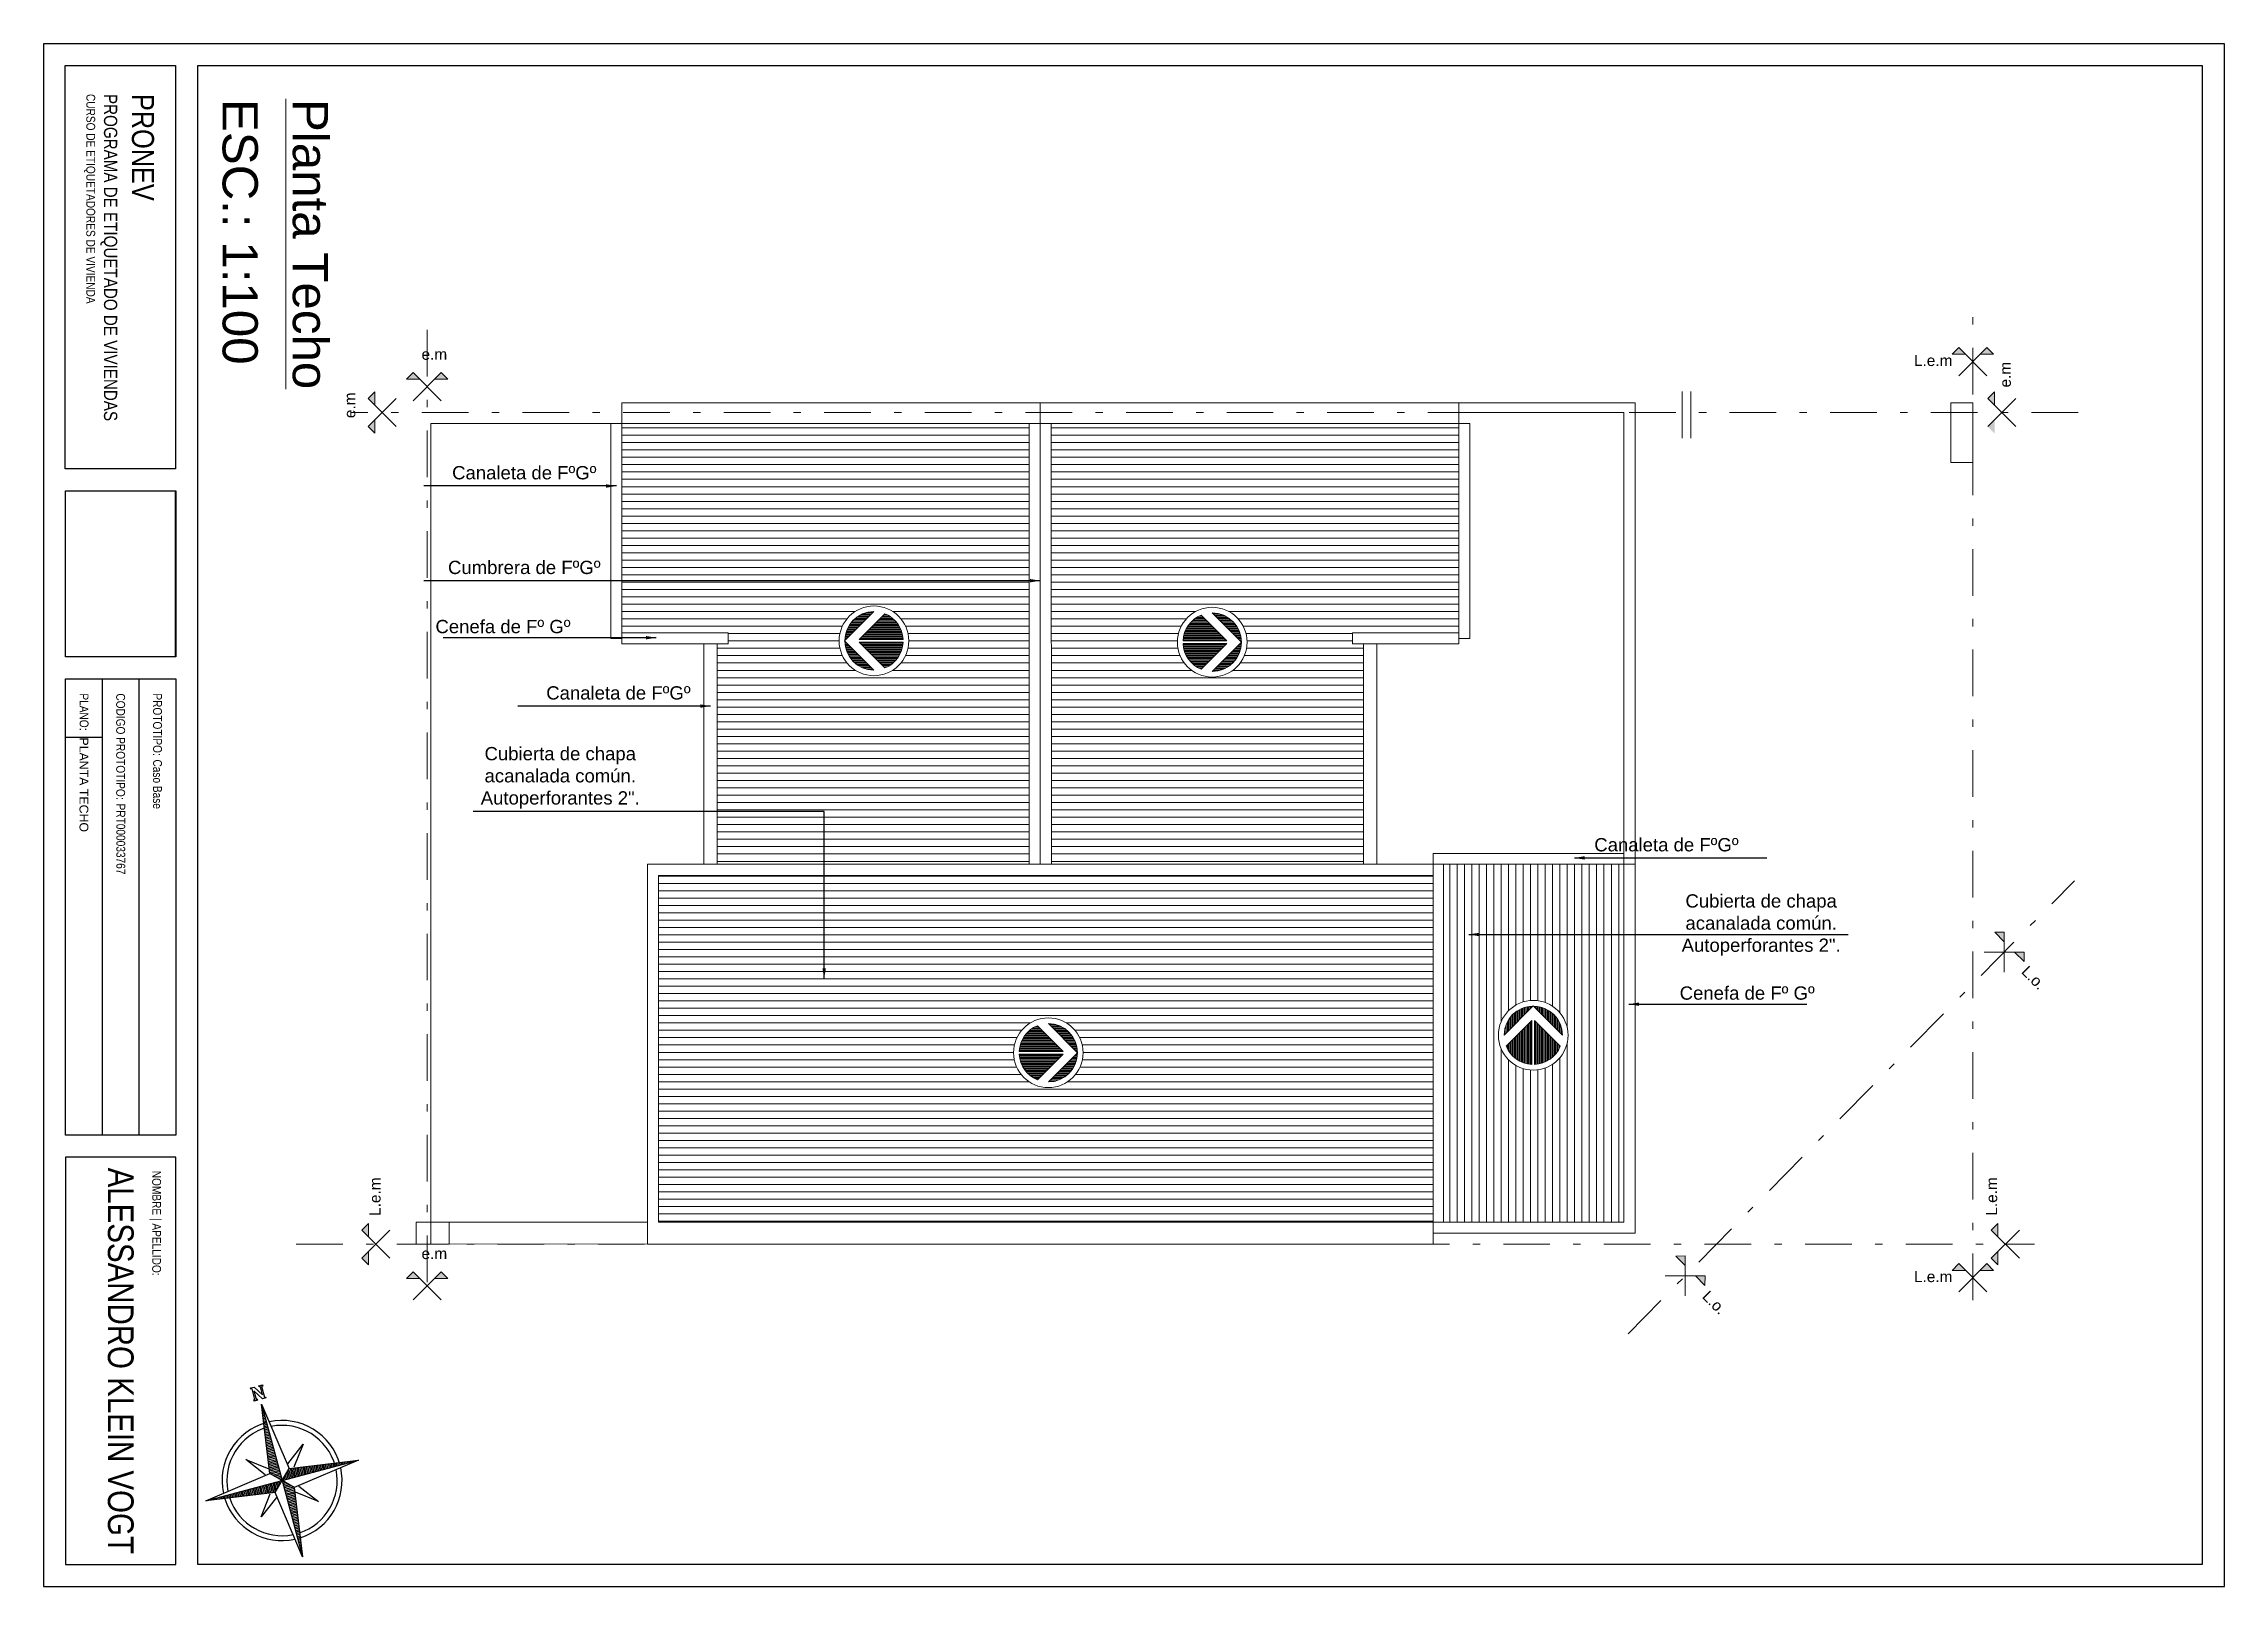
# Model space of a CAD drawing. Header units: millimetres. Extents: x 2761 to 3221, y 1635 to 1962.
# Drawn here: x 3162.03 to 3191.73, y 1634.65 to 1655.65 of the extents above; entities that cross this region are included whole.
import ezdxf

# ---------------------------------------------------------------- set-up
doc = ezdxf.new("R2010")
doc.units = ezdxf.units.MM
doc.linetypes.add('DASHDOT', pattern=[25.4, 12.7, -6.35, 0, -6.35])
for name, color, linetype, lineweight in [('Cotas', 8, 'Continuous', 15), ('Detalles', 3, 'Continuous', 15), ('Ejes', 3, 'DASHDOT', 13), ('Muros', 6, 'Continuous', 50), ('Rayado', 7, 'Continuous', 15), ('Textos', 3, 'Continuous', 9), ('Vistas', 1, 'Continuous', 20)]:
    doc.layers.add(name, color=color, linetype=linetype, lineweight=lineweight)
doc.layers.add('No View', color=70, linetype='Continuous', plot=False)
doc.styles.add('ARIAL', font='arial.ttf')
doc.styles.get("Standard").update_dxf_attribs({"font": 'arial.ttf'})
doc.dimstyles.new('Copy of STANDARD', dxfattribs={"dimtxt": 0.13, "dimasz": 0.14, "dimexe": 0.08, "dimexo": 0.02, "dimgap": 0.09, "dimtad": 0, "dimtih": 1, "dimtoh": 1, "dimzin": 0, "dimdsep": 46, "dimtxsty": 'ARIAL', "dimcen": 0.05, "dimadec": 0, "dimazin": 0, "dimtfac": 1, "dimtofl": 0, "dimtmove": 0, "dimatfit": 3, "dimfxl": 1, "dimtolj": 1, "dimtzin": 0, "dimarcsym": 0})
picture_1 = doc.add_image_def('image1.png', size_in_pixel=(356, 237))

msp = doc.modelspace()

# ---------------------------------------------------------------- texts
at = {"lineweight": 0, "insert": (3162.579, 1646.203), "char_height": 0.1202, "attachment_point": 4, "rotation": 270, "line_spacing_factor": 0.999934}
msp.add_mtext('{\\C7;PLANTA TECHO }', dxfattribs=at)
at = {"layer": 'Cotas', "char_height": 0.18065, "width": 3.51642, "attachment_point": 2}
for s, insert in [('{\\fArial|b0|i0|c0|p34;Canaleta de FºGº}', (3168.577, 1649.897)), ('{\\fArial|b0|i0|c0|p34;Cumbrera de FºGº}', (3168.577, 1648.608)), ('{\\fArial|b0|i0|c0|p34;Cenefa de Fº Gº}', (3168.287, 1647.803)), ('{\\fArial|b0|i0|c0|p34;Canaleta de FºGº}', (3169.859, 1646.9)), ('{\\fArial|b0|i0|c0|p34;Cubierta de chapa \\Pacanalada común. Autoperforantes 2".}', (3169.067, 1646.073)), ('{\\fArial|b0|i0|c0|p34;Canaleta de FºGº}', (3184.132, 1644.833)), ('{\\fArial|b0|i0|c0|p34;Cubierta de chapa \\Pacanalada común. Autoperforantes 2".}', (3185.422, 1644.068)), ('{\\fArial|b0|i0|c0|p34;Cenefa de Fº Gº}', (3185.232, 1642.814))]:
    msp.add_mtext(s, dxfattribs=dict(at, insert=insert))
at = {"layer": 'Textos', "lineweight": 20}
for p in [(3188.955, 1643.003), (3184.608, 1638.582)]:
    msp.add_text('L.o.', height=0.15, rotation=315, dxfattribs=at).set_placement(p)
at = {"layer": 'Textos', "color": 7, "char_height": 0.48, "width": 9.84104, "attachment_point": 1, "rotation": 270}
for s, insert in [('{\\LPlanta Techo}', (3165.904, 1654.894)), ('ESC.: 1:100', (3164.948, 1654.894))]:
    msp.add_mtext(s, dxfattribs=dict(at, insert=insert))
at = {"layer": 'Textos', "char_height": 0.15, "width": 2.1098, "attachment_point": 3}
for s, insert in [('{\\fArial|b0|i0|c0|p34;e.m}', (3167.527, 1651.494)), ('{\\fArial|b0|i0|c0|p34;L.e.m}', (3188.027, 1651.409)), ('{\\fArial|b0|i0|c0|p34;e.m}', (3167.527, 1639.253)), ('{\\fArial|b0|i0|c0|p34;L.e.m}', (3188.027, 1638.939))]:
    msp.add_mtext(s, dxfattribs=dict(at, insert=insert))
at = {"layer": 'Textos', "char_height": 0.15, "width": 2.1098, "attachment_point": 3, "rotation": 90}
for s, insert in [('{\\fArial|b0|i0|c0|p34;e.m}', (3188.672, 1651.316)), ('{\\fArial|b0|i0|c0|p34;e.m}', (3166.126, 1650.899)), ('{\\fArial|b0|i0|c0|p34;L.e.m}', (3166.469, 1640.214)), ('{\\fArial|b0|i0|c0|p34;L.e.m}', (3188.486, 1640.217))]:
    msp.add_mtext(s, dxfattribs=dict(at, insert=insert))

# ---------------------------------------------------------------- blocks, each defined once
blk = doc.blocks.new('Rotulo-PRONEV')
at = {"ltscale": 4}
for p, q in [((14.857, 1.299), (8.644, 1.299)), ((14.857, 0.801), (8.644, 0.801))]:
    blk.add_line(p, q, dxfattribs=at)
for points in [[(20.701, 2.099), (0.299, 2.099), (0.299, 29.398), (20.701, 29.398)], [(0.299, 1.797), (5.789, 1.797), (5.789, 0.294), (0.299, 0.294)], [(14.857, 0.296), (8.644, 0.296), (8.644, 1.8), (14.857, 1.8)], [(20.701, 1.8), (15.156, 1.8), (15.156, 0.296), (20.701, 0.296)]]:
    blk.add_lwpolyline(points, close=True, dxfattribs=at)
at = {"layer": 'No View'}
blk.add_line((9.444, 0.801), (9.444, 0.296), dxfattribs=at)
for points in [[(0, 0), (21, 0), (21, 29.7), (0, 29.7)], [(6.088, 1.793), (8.345, 1.793), (8.345, 0.298), (6.088, 0.298)]]:
    blk.add_lwpolyline(points, close=True, dxfattribs=at)
at = {"lineweight": 0, "insert": (0.685, 1.503), "char_height": 0.1803, "width": 5.63699, "attachment_point": 1, "line_spacing_factor": 0.999934}
blk.add_mtext('{\\fArial Narrow|b0|i0|c0|p34;\\H1.66667x;PRONEV\\P\\H0.6x;PROGRAMA DE ETIQUETADO DE VIVIENDAS \\P\\H0.66667x;CURSO DE ETIQUETADORES DE VIVIENDA}', dxfattribs=at)
at = {"lineweight": 0, "line_spacing_factor": 0.999934}
for s, insert, char_height, attachment_point in [('{\\fArial Narrow|b0|i0|c0|p34;PROTOTIPO:}', (8.844, 1.55), 0.1202, 4), ('{\\fArial Narrow|b0|i0|c0|p34;Caso Base}', (9.744, 1.55), 0.1202, 4), ('{\\fArial Narrow|b0|i0|c0|p34;NOMBRE | APELLIDO:}', (15.342, 1.599), 0.1202, 1), ('{\\fArial Narrow|b0|i0|c0|p34;ALESSANDRO KLEIN VOGT}', (17.929, 1.048), 0.35, 5), ('{\\fArial Narrow|b0|i0|c0|p34;CODIGO PROTOTIPO}:', (8.844, 1.048), 0.1202, 4), ('{\\fArial Narrow|b0|i0|c0|p34;PRT000033767}', (10.344, 1.05), 0.1202, 4), ('{\\fArial Narrow|b0|i0|c0|p34;PLANO}:', (8.844, 0.55), 0.1202, 4)]:
    blk.add_mtext(s, dxfattribs=dict(at, insert=insert, char_height=char_height, attachment_point=attachment_point))
image = blk.add_image(picture_1, insert=(6.088, 0.298), size_in_units=(2.257, 1.502))
image.dxf.flags = 7
blk = doc.blocks.new('*X6')
at = {"color": 0}
for p, q in [((-39.8, 47.5), (-13.3, 47.5)), ((-36.7, 50), (-15.8, 50)), ((-33, 52.5), (-18.3, 52.5)), ((-28.6, 55), (-20.8, 55)), ((-61.8, 5), (29.2, 5)), ((-61.5, 7.5), (26.7, 7.5)), ((-61.2, 10), (24.2, 10)), ((-60.7, 12.5), (21.7, 12.5)), ((-60.2, 15), (19.2, 15)), ((-59.5, 17.5), (16.7, 17.5)), ((-58.7, 20), (14.2, 20)), ((-57.8, 22.5), (11.7, 22.5)), ((-56.7, 25), (9.2, 25)), ((-55.6, 27.5), (6.7, 27.5)), ((-54.3, 30), (4.2, 30)), ((-52.8, 32.5), (1.7, 32.5)), ((-51.2, 35), (-0.8, 35)), ((-49.4, 37.5), (-3.3, 37.5)), ((-47.4, 40), (-5.8, 40)), ((-45.1, 42.5), (-8.3, 42.5)), ((-42.6, 45), (-10.8, 45))]:
    blk.add_line(p, q, dxfattribs=at)
blk = doc.blocks.new('*X7')
at = {"color": 0}
for p, q in [((-61.8, -5), (29.2, -5)), ((-61.5, -7.5), (26.7, -7.5)), ((-61.2, -10), (24.2, -10)), ((-60.7, -12.5), (21.7, -12.5)), ((-60.2, -15), (19.2, -15)), ((-59.5, -17.5), (16.7, -17.5)), ((-58.7, -20), (14.2, -20)), ((-57.8, -22.5), (11.7, -22.5)), ((-56.7, -25), (9.2, -25)), ((-55.6, -27.5), (6.7, -27.5)), ((-54.3, -30), (4.2, -30)), ((-52.8, -32.5), (1.7, -32.5)), ((-51.2, -35), (-0.8, -35)), ((-49.4, -37.5), (-3.3, -37.5)), ((-47.4, -40), (-5.8, -40)), ((-45.1, -42.5), (-8.3, -42.5)), ((-42.6, -45), (-10.8, -45)), ((-39.8, -47.5), (-13.3, -47.5)), ((-36.7, -50), (-15.8, -50)), ((-33, -52.5), (-18.3, -52.5)), ((-28.6, -55), (-20.8, -55))]:
    blk.add_line(p, q, dxfattribs=at)
blk = doc.blocks.new('*X9')
at = {"color": 0}
for p, q in [((2.2, 60), (15.6, 60)), ((4.7, 57.5), (23.2, 57.5)), ((7.2, 55), (28.6, 55)), ((9.7, 52.5), (33, 52.5)), ((12.2, 50), (36.7, 50)), ((14.7, 47.5), (39.8, 47.5)), ((17.2, 45), (42.6, 45)), ((19.7, 42.5), (45.1, 42.5)), ((22.2, 40), (47.4, 40)), ((24.7, 37.5), (49.4, 37.5)), ((27.2, 35), (51.2, 35)), ((29.7, 32.5), (52.8, 32.5)), ((32.2, 30), (54.3, 30)), ((34.7, 27.5), (55.6, 27.5)), ((37.2, 25), (56.7, 25)), ((39.7, 22.5), (57.8, 22.5)), ((42.2, 20), (58.7, 20)), ((44.7, 17.5), (59.5, 17.5)), ((47.2, 15), (60.2, 15)), ((49.7, 12.5), (60.7, 12.5)), ((52.2, 10), (61.2, 10)), ((54.7, 7.5), (61.5, 7.5)), ((57.2, 5), (61.8, 5)), ((59.7, 2.5), (61.9, 2.5)), ((62, 0), (62.2, 0))]:
    blk.add_line(p, q, dxfattribs=at)
blk = doc.blocks.new('*X8')
at = {"color": 0}
for p, q in [((17.2, -45), (42.6, -45)), ((19.7, -42.5), (45.1, -42.5)), ((22.2, -40), (47.4, -40)), ((24.7, -37.5), (49.4, -37.5)), ((27.2, -35), (51.2, -35)), ((29.7, -32.5), (52.8, -32.5)), ((32.2, -30), (54.3, -30)), ((34.7, -27.5), (55.6, -27.5)), ((37.2, -25), (56.7, -25)), ((39.7, -22.5), (57.8, -22.5)), ((42.2, -20), (58.7, -20)), ((44.7, -17.5), (59.5, -17.5)), ((47.2, -15), (60.2, -15)), ((49.7, -12.5), (60.7, -12.5)), ((52.2, -10), (61.2, -10)), ((54.7, -7.5), (61.5, -7.5)), ((57.2, -5), (61.8, -5)), ((59.7, -2.5), (61.9, -2.5)), ((2.2, -60), (15.6, -60)), ((4.7, -57.5), (23.2, -57.5)), ((7.2, -55), (28.6, -55)), ((9.7, -52.5), (33, -52.5)), ((12.2, -50), (36.7, -50)), ((14.7, -47.5), (39.8, -47.5))]:
    blk.add_line(p, q, dxfattribs=at)
blk = doc.blocks.new('Sbpln111')
at = {"color": 0, "linetype": 'ByBlock'}
for p, q in [((0, 1.051), (-1.047, 0.004)), ((0, 1.051), (1.047, 0.004)), ((-0.971, -0.393), (-0.051, 0.527)), ((-0.051, 0.527), (-0.051, -1.046)), ((0.971, -0.393), (0.051, 0.527)), ((0.051, -1.046), (0.051, 0.527))]:
    blk.add_line(p, q, dxfattribs=at)
blk.add_circle((0, 0), 1.25, dxfattribs=at)
for start, end in [(90, 179.80554), (0.19446, 90), (202.0353, 267.22654), (272.77346, 337.9647)]:
    blk.add_arc((0, 0), 1.047, start, end, dxfattribs=at)
at = {"color": 0, "linetype": 'ByBlock', "xscale": 0.0168918918918912, "yscale": 0.0168918918918912, "zscale": 0.0168918918918912, "rotation": 90}
for name in ['*X9', '*X8', '*X6', '*X7']:
    blk.add_blockref(name, (0, 0), dxfattribs=at)
blk = doc.blocks.new('*X5')
at = {"color": 0, "linetype": 'ByBlock'}
for p, q in [((-217.53, 160.5), (-217.53, 160.5)), ((-217.52, 160.498), (-217.52, 160.5)), ((-217.51, 160.497), (-217.51, 160.5)), ((-217.5, 160.496), (-217.5, 160.5)), ((-217.49, 160.494), (-217.49, 160.5)), ((-217.48, 160.493), (-217.48, 160.5)), ((-217.47, 160.491), (-217.47, 160.5)), ((-217.46, 160.49), (-217.46, 160.5)), ((-217.45, 160.488), (-217.45, 160.5)), ((-217.44, 160.487), (-217.44, 160.5)), ((-217.43, 160.486), (-217.43, 160.5)), ((-217.42, 160.484), (-217.42, 160.5)), ((-217.41, 160.483), (-217.41, 160.5)), ((-217.4, 160.481), (-217.4, 160.5)), ((-217.39, 160.48), (-217.39, 160.5)), ((-217.38, 160.478), (-217.38, 160.5)), ((-217.37, 160.477), (-217.37, 160.5)), ((-217.36, 160.476), (-217.36, 160.5)), ((-217.35, 160.474), (-217.35, 160.5)), ((-217.34, 160.473), (-217.34, 160.5)), ((-217.33, 160.471), (-217.33, 160.5)), ((-217.32, 160.47), (-217.32, 160.5)), ((-217.31, 160.468), (-217.31, 160.5)), ((-217.3, 160.467), (-217.3, 160.5)), ((-217.29, 160.466), (-217.29, 160.5)), ((-217.28, 160.464), (-217.28, 160.5)), ((-217.27, 160.463), (-217.27, 160.5)), ((-217.26, 160.461), (-217.26, 160.5)), ((-217.25, 160.46), (-217.25, 160.5)), ((-217.24, 160.458), (-217.24, 160.5)), ((-217.23, 160.457), (-217.23, 160.5)), ((-217.22, 160.456), (-217.22, 160.5)), ((-217.21, 160.454), (-217.21, 160.5)), ((-217.2, 160.453), (-217.2, 160.5)), ((-217.19, 160.451), (-217.19, 160.5)), ((-217.18, 160.45), (-217.18, 160.5)), ((-217.17, 160.448), (-217.17, 160.5)), ((-217.16, 160.447), (-217.16, 160.5)), ((-217.15, 160.446), (-217.15, 160.5)), ((-217.14, 160.444), (-217.14, 160.5)), ((-217.13, 160.443), (-217.13, 160.5)), ((-217.12, 160.441), (-217.12, 160.5)), ((-217.11, 160.44), (-217.11, 160.5)), ((-217.1, 160.438), (-217.1, 160.5)), ((-217.09, 160.441), (-217.09, 160.5)), ((-217.08, 160.451), (-217.08, 160.5)), ((-217.07, 160.461), (-217.07, 160.5)), ((-217.06, 160.471), (-217.06, 160.5)), ((-217.05, 160.481), (-217.05, 160.5)), ((-217.04, 160.491), (-217.04, 160.5))]:
    blk.add_line(p, q, dxfattribs=at)
blk = doc.blocks.new('Sbpln014')
at = {"color": 0, "linetype": 'ByBlock'}
for p, q in [((-0.156, 0.156), (0, 1.25)), ((0, 1.25), (0.156, 0.156)), ((0, 1.25), (0, 0)), ((-0.234, 0.156), (-0.469, 0.469)), ((-0.469, 0.469), (-0.156, 0.234)), ((0.156, 0.234), (0.469, 0.469)), ((0.469, 0.469), (0.234, 0.156)), ((-1.25, 0), (-0.156, 0.156)), ((-0.156, -0.156), (-1.25, 0)), ((0, 0), (-1.25, 0)), ((-0.156, 0.156), (0, 0)), ((-0.156, -0.156), (0, 0)), ((0, 0), (0.156, 0.156)), ((0, 0), (0.156, -0.156)), ((0, 0), (0, -1.25)), ((1.25, 0), (0, 0)), ((0.156, 0.156), (1.25, 0)), ((-0.469, -0.469), (-0.234, -0.156)), ((-0.156, -0.234), (-0.469, -0.469)), ((0, -1.25), (-0.156, -0.156)), ((0.156, -0.156), (0, -1.25)), ((1.25, 0), (0.156, -0.156)), ((0.469, -0.469), (0.156, -0.234)), ((0.234, -0.156), (0.469, -0.469))]:
    blk.add_line(p, q, dxfattribs=at)
blk.add_lwpolyline([(1.348, 0.064), (1.348, 0.044), (1.328, 0.044), (1.328, 0.103), (1.348, 0.103), (1.348, 0.083), (1.523, 0.083), (1.523, 0.103), (1.543, 0.103), (1.543, 0.044), (1.387, -0.053), (1.523, -0.053), (1.523, -0.034), (1.543, -0.034), (1.543, -0.092), (1.523, -0.092), (1.523, -0.073), (1.348, -0.073), (1.348, -0.092), (1.328, -0.092), (1.328, -0.034), (1.484, 0.064), (1.348, 0.064)], dxfattribs=at)
for radius, start, end in [(0.95, 92.5891, 177.4109), (0.873, 93.5464, 176.4536), (0.95, 0, 87.4109), (0.873, 0, 86.4536), (0.95, 182.5891, 267.4109), (0.873, 183.5464, 266.4536), (0.95, 270, 357.4109), (0.873, 270, 356.4536)]:
    blk.add_arc((0, 0), radius, start, end, dxfattribs=at)
for p, xscale, yscale, zscale, rotation in [((-401.25, -542.578), 2.499999999999996, 2.499999999999996, 2.499999999999996, 270), ((-542.578, 401.25), 2.5, 2.5, 2.5, 180), ((401.25, 542.578), 2.5, 2.5, 2.5, 90)]:
    blk.add_blockref('*X5', p, dxfattribs=dict(at, xscale=xscale, yscale=yscale, zscale=zscale, rotation=rotation))
at = {"color": 0, "linetype": 'ByBlock', "xscale": 2.5, "yscale": 2.5, "zscale": 2.5}
blk.add_blockref('*X5', (542.578, -401.25), dxfattribs=at)

# ---------------------------------------------------------------- hatches: boundary and pattern name
at = {"layer": 'Rayado', "lineweight": 5}
h = msp.add_hatch(dxfattribs=at)
h.set_pattern_fill('_USER', color=256, scale=0.1, pattern_type=0)
h.set_pattern_definition([(0, (3010.58158, 733.61659), (0, 0.1), [])])
h.paths.add_polyline_path([(3169.905, 1650.476), (3169.905, 1647.626), (3171.354, 1647.626), (3171.354, 1647.476), (3171.205, 1647.476), (3171.205, 1644.476), (3175.455, 1644.476), (3175.455, 1650.476)])
edge = h.paths.add_edge_path(flags=16)
edge.add_arc((3173.339, 1647.518), 0.474, 0, 360)
edge = h.paths.add_edge_path(flags=0)
edge.add_line((3173.736, 1647.498), (3173.138, 1647.498))
edge.add_line((3173.138, 1647.498), (3173.488, 1647.149))
edge.add_arc((3173.339, 1647.518), 0.397, 292.0353, 357.2265)
edge = h.paths.add_edge_path(flags=0)
edge.add_arc((3173.339, 1647.518), 0.397, 2.7735, 67.9647, ccw=False)
edge.add_line((3173.736, 1647.537), (3173.138, 1647.537))
edge.add_line((3173.138, 1647.537), (3173.488, 1647.886))
edge = h.paths.add_edge_path(flags=0)
edge.add_line((3173.337, 1647.12), (3172.941, 1647.516))
edge.add_arc((3173.339, 1647.518), 0.397, 180.1945, 269.8055)
edge = h.paths.add_edge_path(flags=0)
edge.add_line((3173.337, 1647.915), (3172.941, 1647.519))
edge.add_arc((3173.339, 1647.518), 0.397, 90.1945, 179.8055, ccw=False)
h.paths.add_polyline_path([(3175.754, 1650.476), (3175.755, 1644.476), (3180.005, 1644.476), (3180.005, 1647.476), (3179.855, 1647.476), (3179.855, 1647.626), (3181.305, 1647.626), (3181.305, 1650.476)])
edge = h.paths.add_edge_path(flags=16)
edge.add_arc((3177.946, 1647.5), 0.474, 0, 360)
edge = h.paths.add_edge_path(flags=0)
edge.add_line((3177.797, 1647.868), (3178.146, 1647.519))
edge.add_line((3178.146, 1647.519), (3177.549, 1647.519))
edge.add_line((3177.549, 1647.519), (3177.549, 1647.481))
edge.add_arc((3177.946, 1647.5), 0.397, 112.0353, 182.7735, ccw=False)
edge = h.paths.add_edge_path(flags=0)
edge.add_line((3177.947, 1647.897), (3178.344, 1647.501))
edge.add_arc((3177.946, 1647.5), 0.397, 0.1945, 89.8055)
edge = h.paths.add_edge_path(flags=0)
edge.add_arc((3177.946, 1647.5), 0.397, 270.1945, 359.8055, ccw=False)
edge.add_line((3177.947, 1647.102), (3178.344, 1647.499))
h.paths.add_polyline_path([(3170.405, 1644.326), (3170.405, 1639.606), (3180.955, 1639.606), (3180.955, 1644.326)])
edge = h.paths.add_edge_path(flags=16)
edge.add_arc((3175.714, 1641.911), 0.474, 0, 360)
edge = h.paths.add_edge_path(flags=0)
edge.add_line((3175.715, 1642.308), (3176.111, 1641.912))
edge.add_arc((3175.714, 1641.911), 0.397, 0.1945, 89.8055)
edge = h.paths.add_edge_path(flags=0)
edge.add_line((3175.715, 1641.513), (3176.111, 1641.909))
edge.add_arc((3175.714, 1641.911), 0.397, 270.1945, 359.8055, ccw=False)
edge = h.paths.add_edge_path(flags=0)
edge.add_line((3175.914, 1641.93), (3175.317, 1641.93))
edge.add_line((3175.317, 1641.93), (3175.317, 1641.891))
edge.add_arc((3175.714, 1641.911), 0.397, 112.0353, 182.7735, ccw=False)
edge.add_line((3175.564, 1642.279), (3175.914, 1641.93))
h.paths.add_polyline_path([(3173.697, 1649.214), (3173.697, 1648.814)], flags=16)
h.paths.add_polyline_path([(3176.896, 1649.214), (3176.896, 1648.814)], flags=16)
h = msp.add_hatch(dxfattribs=at)
h.set_pattern_fill('_USER', color=256, scale=0.1, angle=90, pattern_type=0)
h.set_pattern_definition([(90, (3010.58158, 733.61659), (-0.1, 0), [])])
h.paths.add_polyline_path([(3181.096, 1644.476), (3181.096, 1639.606), (3183.554, 1639.606), (3183.554, 1644.476)])
h.paths.add_polyline_path([(3182.792, 1642.149, -1), (3181.843, 1642.149, -1)], flags=16)
h.paths.add_polyline_path([(3181.92, 1642.15), (3182.316, 1642.546, 0.412227)], flags=0)
h.paths.add_polyline_path([(3182.319, 1642.546, -0.412227), (3182.715, 1642.15)], flags=0)
h.paths.add_polyline_path([(3182.686, 1642), (3182.337, 1642.349), (3182.337, 1641.752, 0.292379)], flags=0)
h.paths.add_polyline_path([(3182.298, 1642.349), (3182.298, 1641.752, -0.292379), (3181.949, 1642)], flags=0)
at = {"layer": 'Textos'}
h = msp.add_hatch(color=256, dxfattribs=at)
h.paths.add_polyline_path([(3188.112, 1651.511), (3188.022, 1651.419), (3188.204, 1651.419)])
h.paths.add_polyline_path([(3188.496, 1651.511), (3188.404, 1651.419), (3188.585, 1651.419)])
h = msp.add_hatch(color=256, dxfattribs=at)
h.paths.add_polyline_path([(3167.063, 1651.171), (3166.973, 1651.079), (3167.155, 1651.079)])
h.paths.add_polyline_path([(3167.447, 1651.171), (3167.355, 1651.079), (3167.536, 1651.079)])
h = msp.add_hatch(color=256, dxfattribs=at)
h.paths.add_polyline_path([(3166.45, 1650.434), (3166.542, 1650.345), (3166.542, 1650.526)])
h.paths.add_polyline_path([(3166.45, 1650.818), (3166.542, 1650.726), (3166.542, 1650.908)])
h = msp.add_hatch(color=256, dxfattribs=at)
h.paths.add_polyline_path([(3188.509, 1650.434), (3188.6, 1650.345), (3188.6, 1650.526)])
h.paths.add_polyline_path([(3188.509, 1650.818), (3188.6, 1650.726), (3188.6, 1650.908)])
h = msp.add_hatch(color=256, dxfattribs=at)
h.paths.add_polyline_path([(3188.733, 1643.553), (3188.604, 1643.551), (3188.733, 1643.423)])
h.paths.add_polyline_path([(3189.004, 1643.281), (3188.874, 1643.281), (3189.002, 1643.153)])
h = msp.add_hatch(color=256, dxfattribs=at)
h.paths.add_polyline_path([(3166.363, 1639.114), (3166.455, 1639.025), (3166.455, 1639.206)])
h.paths.add_polyline_path([(3166.363, 1639.498), (3166.455, 1639.406), (3166.455, 1639.588)])
h = msp.add_hatch(color=256, dxfattribs=at)
h.paths.add_polyline_path([(3188.555, 1639.114), (3188.647, 1639.024), (3188.647, 1639.206)])
h.paths.add_polyline_path([(3188.555, 1639.498), (3188.647, 1639.406), (3188.647, 1639.587)])
h = msp.add_hatch(color=256, dxfattribs=at)
h.paths.add_polyline_path([(3184.387, 1639.145), (3184.258, 1639.143), (3184.387, 1639.015)])
h.paths.add_polyline_path([(3184.658, 1638.873), (3184.529, 1638.873), (3184.657, 1638.745)])
h = msp.add_hatch(color=256, dxfattribs=at)
h.paths.add_polyline_path([(3167.063, 1638.93), (3166.973, 1638.838), (3167.155, 1638.838)])
h.paths.add_polyline_path([(3167.447, 1638.93), (3167.355, 1638.838), (3167.536, 1638.838)])
h = msp.add_hatch(color=256, dxfattribs=at)
h.paths.add_polyline_path([(3188.112, 1639.041), (3188.022, 1638.949), (3188.204, 1638.949)])
h.paths.add_polyline_path([(3188.496, 1639.041), (3188.404, 1638.949), (3188.585, 1638.949)])

# ---------------------------------------------------------------- linework, layer by layer
at = {"layer": 'Cotas', "color": 7, "lineweight": 20}
for p, q in [((3175.605, 1644.476), (3175.605, 1650.756)), ((3180.955, 1644.476), (3183.554, 1644.476))]:
    msp.add_line(p, q, dxfattribs=at)
at = {"layer": 'Cotas', "color": 7, "lineweight": 15}
for p, q in [((3181.305, 1650.626), (3183.554, 1650.626)), ((3183.554, 1639.456), (3183.704, 1639.456))]:
    msp.add_line(p, q, dxfattribs=at)
at = {"layer": 'Cotas', "color": 7, "linetype": 'Continuous', "lineweight": 15}
msp.add_line((3173.805, 1639.606), (3173.749, 1639.606), dxfattribs=at)
at = {"layer": 'Detalles'}
for p, q in [((3184.345, 1650.91), (3184.345, 1650.275)), ((3184.465, 1650.91), (3184.465, 1650.275))]:
    msp.add_line(p, q, dxfattribs=at)
at = {"layer": 'Ejes', "ltscale": 0.05}
for p, q in [((3188.304, 1638.543), (3188.304, 1652.001)), ((3167.255, 1651.752), (3167.255, 1638.543)), ((3189.738, 1650.626), (3166.22, 1650.626)), ((3183.61, 1638.085), (3189.69, 1644.252)), ((3165.471, 1639.306), (3189.145, 1639.306))]:
    msp.add_line(p, q, dxfattribs=at)
at = {"layer": 'Ejes', "color": 7, "linetype": 'Continuous', "lineweight": 15}
for p, q in [((3175.455, 1650.756), (3181.305, 1650.756)), ((3169.905, 1647.476), (3171.205, 1647.476)), ((3171.205, 1647.476), (3171.205, 1644.476)), ((3180.005, 1647.476), (3180.005, 1644.476)), ((3181.305, 1647.476), (3180.005, 1647.476)), ((3180.955, 1644.476), (3180.955, 1644.326)), ((3180.955, 1644.326), (3180.955, 1639.606))]:
    msp.add_line(p, q, dxfattribs=at)
at = {"layer": 'Muros', "color": 1, "lineweight": 20}
for p, q in [((3169.905, 1650.476), (3167.305, 1650.476)), ((3167.305, 1650.476), (3167.305, 1639.306))]:
    msp.add_line(p, q, dxfattribs=at)
at = {"layer": 'Textos'}
for p, q in [((3188.112, 1651.511), (3188.022, 1651.419)), ((3188.204, 1651.419), (3188.022, 1651.419)), ((3188.112, 1651.511), (3188.496, 1651.127)), ((3188.112, 1651.127), (3188.496, 1651.511)), ((3188.585, 1651.419), (3188.404, 1651.419)), ((3188.496, 1651.511), (3188.585, 1651.419)), ((3167.063, 1651.171), (3166.973, 1651.079)), ((3167.155, 1651.079), (3166.973, 1651.079)), ((3167.063, 1651.171), (3167.447, 1650.787)), ((3167.063, 1650.787), (3167.447, 1651.171)), ((3167.536, 1651.079), (3167.355, 1651.079)), ((3167.447, 1651.171), (3167.536, 1651.079)), ((3166.45, 1650.818), (3166.542, 1650.908)), ((3166.45, 1650.434), (3166.834, 1650.818)), ((3166.834, 1650.434), (3166.45, 1650.818)), ((3166.542, 1650.908), (3166.542, 1650.726)), ((3188.509, 1650.818), (3188.6, 1650.908)), ((3188.509, 1650.818), (3188.6, 1650.908)), ((3188.509, 1650.434), (3188.892, 1650.818)), ((3188.892, 1650.434), (3188.509, 1650.818)), ((3188.6, 1650.908), (3188.6, 1650.726)), ((3188.6, 1650.726), (3188.6, 1650.908)), ((3166.45, 1650.434), (3166.542, 1650.345)), ((3166.542, 1650.526), (3166.542, 1650.345)), ((3188.733, 1643.553), (3188.604, 1643.551)), ((3188.733, 1643.423), (3188.604, 1643.551)), ((3188.733, 1643.553), (3188.733, 1643.01)), ((3188.461, 1643.281), (3189.004, 1643.281)), ((3189.002, 1643.153), (3188.874, 1643.281)), ((3189.004, 1643.281), (3189.002, 1643.153)), ((3166.363, 1639.498), (3166.455, 1639.588)), ((3166.363, 1639.114), (3166.747, 1639.498)), ((3166.747, 1639.114), (3166.363, 1639.498)), ((3166.455, 1639.588), (3166.455, 1639.406)), ((3188.555, 1639.498), (3188.647, 1639.587)), ((3188.555, 1639.114), (3188.939, 1639.498)), ((3188.939, 1639.114), (3188.555, 1639.498)), ((3188.647, 1639.587), (3188.647, 1639.406)), ((3166.455, 1639.206), (3166.455, 1639.025)), ((3184.387, 1639.145), (3184.258, 1639.143)), ((3184.387, 1639.015), (3184.258, 1639.143)), ((3184.387, 1639.145), (3184.387, 1638.602)), ((3188.647, 1639.206), (3188.647, 1639.024)), ((3166.363, 1639.114), (3166.455, 1639.025)), ((3167.063, 1638.93), (3166.973, 1638.838)), ((3167.063, 1638.93), (3167.447, 1638.546)), ((3167.063, 1638.546), (3167.447, 1638.93)), ((3167.447, 1638.93), (3167.536, 1638.838)), ((3184.116, 1638.873), (3184.658, 1638.873)), ((3184.657, 1638.745), (3184.529, 1638.873)), ((3184.658, 1638.873), (3184.657, 1638.745)), ((3188.112, 1639.041), (3188.022, 1638.949)), ((3188.204, 1638.949), (3188.022, 1638.949)), ((3188.112, 1639.041), (3188.496, 1638.657)), ((3188.112, 1638.657), (3188.496, 1639.041)), ((3188.585, 1638.949), (3188.404, 1638.949)), ((3188.496, 1639.041), (3188.585, 1638.949)), ((3188.555, 1639.114), (3188.647, 1639.024)), ((3167.155, 1638.838), (3166.973, 1638.838)), ((3167.536, 1638.838), (3167.355, 1638.838))]:
    msp.add_line(p, q, dxfattribs=at)
at = {"layer": 'Vistas', "color": 5, "linetype": 'Continuous', "lineweight": 15}
for p, q in [((3175.605, 1650.756), (3169.905, 1650.756)), ((3169.905, 1650.756), (3169.905, 1650.476)), ((3175.605, 1650.756), (3181.305, 1650.756)), ((3175.605, 1644.476), (3175.605, 1650.756)), ((3181.305, 1650.756), (3183.704, 1650.756)), ((3181.305, 1650.756), (3181.305, 1650.476)), ((3183.704, 1650.756), (3183.704, 1639.456)), ((3175.605, 1650.476), (3169.905, 1650.476)), ((3175.455, 1650.476), (3175.455, 1644.476)), ((3175.605, 1650.476), (3181.305, 1650.476)), ((3175.754, 1650.476), (3175.755, 1644.476)), ((3181.305, 1650.626), (3183.554, 1650.626)), ((3183.554, 1650.626), (3183.554, 1644.476)), ((3170.255, 1644.476), (3170.255, 1639.306)), ((3180.955, 1644.476), (3170.255, 1644.476)), ((3170.405, 1644.326), (3180.955, 1644.326)), ((3170.405, 1644.326), (3170.405, 1639.606)), ((3167.555, 1639.606), (3170.255, 1639.606)), ((3170.405, 1639.606), (3180.955, 1639.606)), ((3180.955, 1639.606), (3183.554, 1639.606)), ((3180.955, 1639.306), (3180.955, 1639.606)), ((3183.704, 1639.456), (3180.955, 1639.456)), ((3167.555, 1639.31), (3178.397, 1639.306))]:
    msp.add_line(p, q, dxfattribs=at)
for points in [[(3188.005, 1650.756), (3188.304, 1650.756), (3188.304, 1649.944), (3188.005, 1649.944)], [(3169.905, 1647.551), (3169.755, 1647.551), (3169.755, 1650.476), (3169.905, 1650.476)], [(3181.305, 1647.551), (3181.454, 1647.551), (3181.454, 1650.476), (3181.305, 1650.476)], [(3169.905, 1647.476), (3171.354, 1647.476), (3171.354, 1647.626), (3169.905, 1647.626)], [(3171.205, 1647.476), (3171.023, 1647.476), (3171.023, 1644.476), (3171.205, 1644.476)], [(3181.305, 1647.476), (3179.855, 1647.476), (3179.855, 1647.626), (3181.305, 1647.626)], [(3180.005, 1647.476), (3180.186, 1647.476), (3180.186, 1644.476), (3180.005, 1644.476)], [(3180.955, 1644.476), (3183.554, 1644.476), (3183.554, 1644.625), (3180.955, 1644.625)], [(3180.955, 1644.476), (3181.096, 1644.476), (3181.096, 1639.606), (3180.955, 1639.606)]]:
    msp.add_lwpolyline(points, close=True, dxfattribs=at)
for points in [[(3183.554, 1639.606), (3183.554, 1644.476), (3183.704, 1644.476), (3183.704, 1639.456), (3183.554, 1639.456)], [(3167.105, 1639.306), (3167.555, 1639.306), (3167.555, 1639.606), (3167.105, 1639.606), (3167.105, 1639.306)], [(3170.255, 1639.306), (3170.875, 1639.306), (3180.955, 1639.306)]]:
    msp.add_lwpolyline(points, dxfattribs=at)

# ---------------------------------------------------------------- block references
at = {"rotation": 270}
msp.add_blockref('Rotulo-PRONEV', (3162.031, 1655.647), dxfattribs=at)
at = {"color": 9, "ltscale": 0.7, "true_color": 0xc7c8ca, "xscale": 0.8605317641614496, "yscale": 0.8605317641614496, "zscale": 0.8605317641614496, "rotation": 105.0000000000084}
msp.add_blockref('Sbpln014', (3165.278, 1636.088), dxfattribs=at)
at = {"layer": 'Detalles', "yscale": 0.3795206370170945, "zscale": 0.3795206370170945}
for p, xscale, rotation in [((3173.339, 1647.518), -0.3795206370170945, 90), ((3177.946, 1647.5), 0.3795206370170945, 270), ((3175.714, 1641.911), 0.3795206370170945, 270)]:
    msp.add_blockref('Sbpln111', p, dxfattribs=dict(at, xscale=xscale, rotation=rotation))
at = {"layer": 'Detalles', "xscale": -0.3795206370170945, "yscale": 0.3795206370170945, "zscale": 0.3795206370170945}
msp.add_blockref('Sbpln111', (3182.318, 1642.149), dxfattribs=at)

msp.set_redraw_order([(e.dxf.handle, doc.entitydb.next_handle()) for e in msp.query("TEXT MTEXT ATTDEF DIMENSION ARC_DIMENSION")])  # texts and dimensions are drawn at this point

# ---------------------------------------------------------------- leaders
at = {"layer": 'Cotas', "color": 7, "ltscale": 0.7}
for points in [[(3169.831, 1649.626), (3167.516, 1649.626), (3167.208, 1649.626)], [(3175.605, 1648.337), (3167.516, 1648.337), (3167.208, 1648.337)], [(3170.373, 1647.561), (3167.473, 1647.561)], [(3171.113, 1646.63), (3168.799, 1646.63), (3168.491, 1646.63)], [(3172.661, 1642.918), (3172.661, 1645.196), (3167.883, 1645.196)], [(3182.878, 1644.563), (3185.193, 1644.563), (3185.501, 1644.563)], [(3181.441, 1643.521), (3184.009, 1643.521), (3186.606, 1643.521)], [(3183.618, 1642.572), (3186.045, 1642.572)]]:
    msp.add_leader(points, dimstyle='Copy of STANDARD', dxfattribs=at)

doc.saveas('drawing.dxf')
